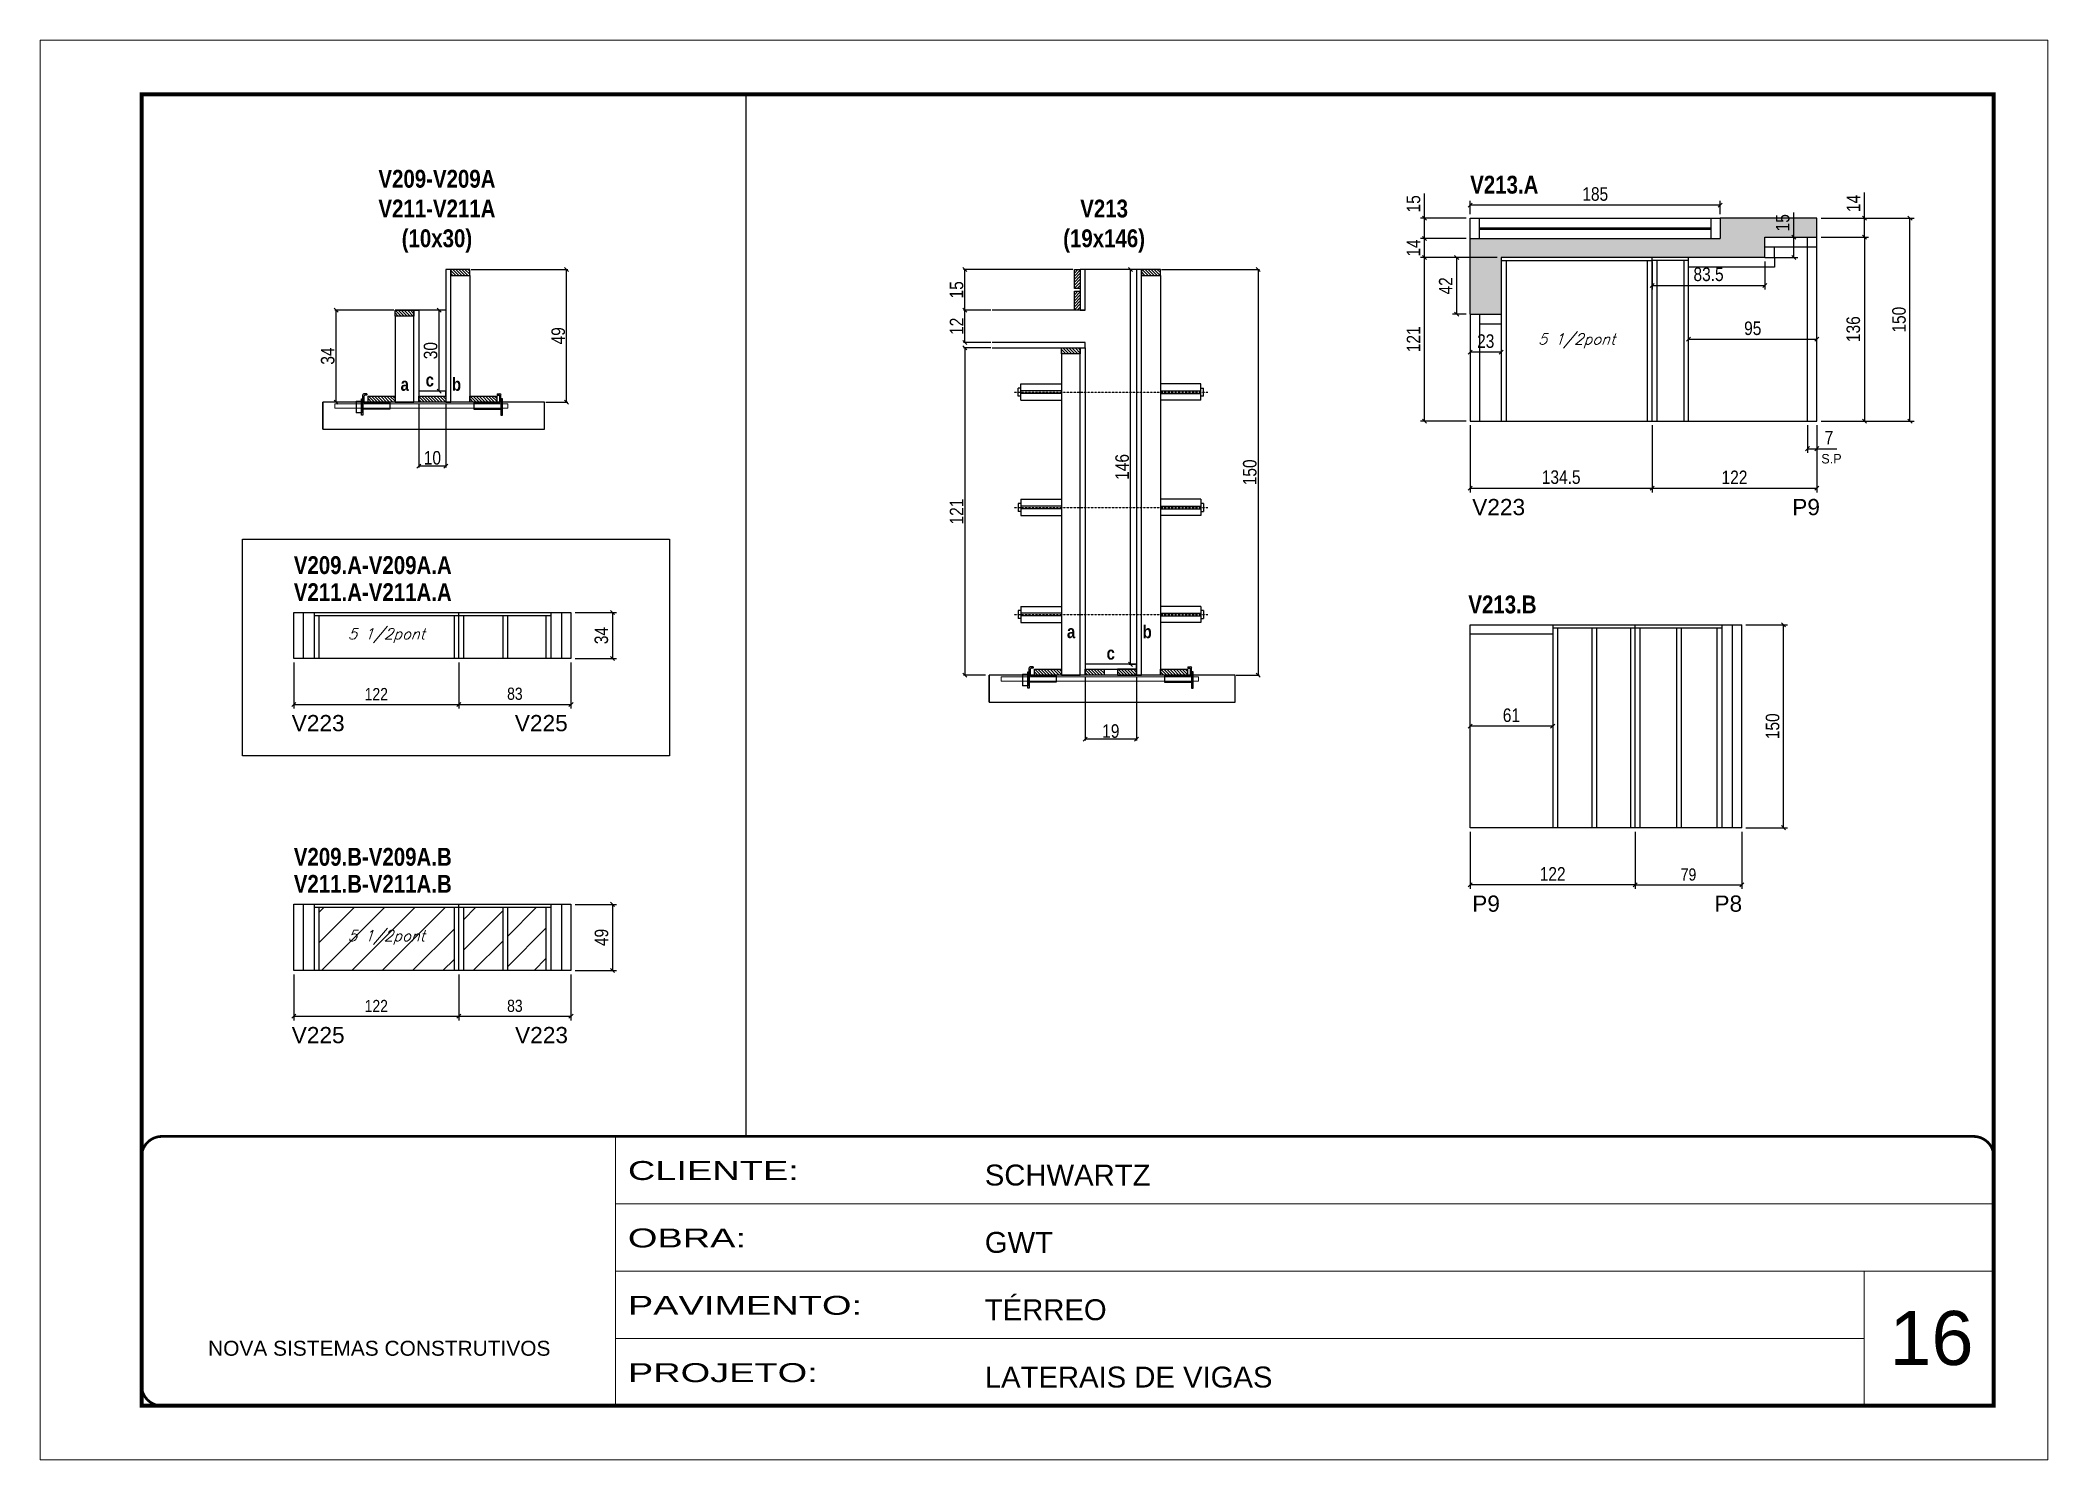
# Model space of a CAD drawing. Extents: x 2603 to 22413, y 1253 to 30260.
# Drawn here: x 7371 to 8856, y 25373 to 26423 of the extents above; entities that cross this region are included whole.
import ezdxf

# ---------------------------------------------------------------- set-up
doc = ezdxf.new("R2010")
doc.units = 0
for name, pattern in [('CONTINUO', [0]), ('DASHED', [0.75, 0.5, -0.25]), ('HIDDEN', [0.375, 0.25, -0.125])]:
    doc.linetypes.add(name, pattern=pattern)
for name, color, linetype in [('5', 5, 'Continuous'), ('barrote', 251, 'Continuous'), ('COTA', 241, 'Continuous'), ('detalhes', 4, 'Continuous'), ('NOMENCLATURA', 7, 'Continuous'), ('Painéis', 200, 'Continuous'), ('presilha', 1, 'Continuous'), ('SARR_2.2x10', 60, 'Continuous'), ('SARR_2.2x7', 40, 'Continuous'), ('SARR_3.5x7', 81, 'Continuous'), ('TENSOR', 3, 'Continuous'), ('texto', 7, 'Continuous')]:
    doc.layers.add(name, color=color, linetype=linetype)
for name, color, linetype, lineweight in [('CARIMBO', 255, 'Continuous', 9), ('CONCRETO', 251, 'Continuous', 25), ('Folhas', 255, 'Continuous', 9), ('Hachura', 251, 'Continuous', 9), ('SARRAFO DE PRESSAO', 251, 'DASHED', 9), ('SCO-___-LAJ', 2, 'Continuous', 0)]:
    doc.layers.add(name, color=color, linetype=linetype, lineweight=lineweight)
doc.styles.add('ARIAL', font='arial.ttf')
doc.styles.add('COTA TECNICA', font='techl___.ttf', dxfattribs={"height": 10})
doc.styles.add('COTA TECNICA 2X', font='techl___.ttf', dxfattribs={"height": 10})
doc.styles.add('COTA TECNICA-50', font='techl___.ttf', dxfattribs={"height": 9})
doc.styles.add('Romans', font='romans.shx')
doc.styles.add('ROMAS860', font='ROMAS860.SHX')
doc.styles.get("Standard").update_dxf_attribs({"font": 'arial.ttf'})
doc.styles.add('TECNICA', font='techb___.ttf', dxfattribs={"height": 10})
doc.styles.add('Tecnologia', font='')
doc.styles.get('Tecnologia').set_extended_font_data('Forgotten Futurist')
doc.dimstyles.new('COTA PAINEL-50', dxfattribs={"dimtxt": 9, "dimasz": 3, "dimexe": 3, "dimexo": 3, "dimgap": 3, "dimtad": 1, "dimdec": 1, "dimzin": 12, "dimdsep": 46, "dimtxsty": 'COTA TECNICA-50', "dimblk1": 'OBLIQUE', "dimblk2": 'OBLIQUE', "dimsah": 1, "dimcen": 0.9, "dimclrd": 4, "dimclre": 4, "dimclrt": 240, "dimadec": 1, "dimazin": 3, "dimtfac": 1, "dimtdec": 1, "dimtmove": 0, "dimatfit": 3, "dimfxl": 1, "dimtolj": 1, "dimtzin": 12, "dimarcsym": 0})
doc.dimstyles.new('PAINEL', dxfattribs={"dimtxt": 10, "dimasz": 3, "dimexe": 3, "dimexo": 3, "dimgap": 3, "dimtad": 1, "dimdec": 1, "dimzin": 12, "dimdsep": 46, "dimtxsty": 'COTA TECNICA', "dimblk1": 'OBLIQUE', "dimblk2": 'OBLIQUE', "dimsah": 1, "dimcen": 0.9, "dimclrd": 4, "dimclre": 4, "dimclrt": 240, "dimadec": 1, "dimazin": 3, "dimtfac": 1, "dimtdec": 1, "dimtmove": 0, "dimatfit": 3, "dimfxl": 1, "dimtolj": 1, "dimtzin": 12, "dimarcsym": 0})
doc.dimstyles.new('SECAO', dxfattribs={"dimscale": 0.333333, "dimtxt": 5, "dimasz": 9, "dimexe": 3, "dimexo": 3, "dimgap": 3, "dimtad": 1, "dimdec": 1, "dimlfac": 0.5, "dimzin": 12, "dimdsep": 46, "dimtxsty": 'COTA TECNICA 2X', "dimblk1": 'OBLIQUE', "dimblk2": 'OBLIQUE', "dimsah": 1, "dimcen": 0.9, "dimclrd": 4, "dimclre": 4, "dimclrt": 240, "dimadec": 1, "dimazin": 3, "dimtfac": 1, "dimtdec": 1, "dimtmove": 0, "dimatfit": 3, "dimfxl": 1, "dimtolj": 1, "dimtzin": 12, "dimarcsym": 0})
pattern_1 = [(135, (41379.9578, -97558.341), (-1.122532015, -1.122532015), [])]

msp = doc.modelspace()

# ---------------------------------------------------------------- texts
at = {"layer": '5', "linetype": 'Continuous'}
for s, p in [('V223', (8430.69, 26072.13)), ('P9', (8667.41, 26072.13)), ('V223', (7557.53, 25912.35)), ('V225', (7722.56, 25912.35)), ('P9', (8430.69, 25778.83)), ('P8', (8609.85, 25778.83)), ('V225', (7557.53, 25681.61)), ('V223', (7722.74, 25681.61))]:
    msp.add_text(s, height=12, rotation=0.00004, dxfattribs=at).set_placement(p)
at = {"layer": 'CARIMBO', "style": 'ARIAL'}
msp.add_text('16', height=40, dxfattribs=at).set_placement((8739.33, 25443.59))
at = {"layer": 'detalhes', "style": 'TECNICA'}
for s, p in [('a', (7638.1, 26164.12)), ('c', (7656.63, 26167.3)), ('b', (7676.07, 26164.11)), ('a', (8130.95, 25981.16)), ('b', (8186.92, 25981.15)), ('c', (8160.29, 25965.3))]:
    msp.add_text(s, height=9.6, dxfattribs=at).set_placement(p)
at = {"layer": 'NOMENCLATURA', "style": 'TECNICA'}
for s, p in [('V213.A', (8429.21, 26309.97)), ('V209.A-V209A.A', (7559.09, 26028.59)), ('V211.A-V211A.A', (7559.09, 26008.59)), ('V213.B', (8427.84, 25999.52)), ('V209.B-V209A.B', (7559.09, 25812.85)), ('V211.B-V211A.B', (7559.09, 25792.85))]:
    msp.add_text(s, height=13.2, dxfattribs=at).set_placement(p)
at = {"layer": 'NOMENCLATURA', "char_height": 13.2, "attachment_point": 2, "style": 'TECNICA'}
for s, insert in [('V209-V209A\\PV211-V211A\\P(10x30)', (7664.95, 26327.53)), ('V213\\P(19x146)', (8158.42, 26305.52))]:
    msp.add_mtext_dynamic_manual_height_columns(s, width=300.2766, gutter_width=1, heights=[0], dxfattribs=dict(at, insert=insert))
at = {"layer": 'texto', "color": 2, "char_height": 8, "attachment_point": 5, "style": 'Romans'}
for insert in [(8507.96, 26201.07), (7627.59, 25983.07), (7627.59, 25759.83)]:
    msp.add_mtext('{\\Q19;\\C256;5 1/2pont}', dxfattribs=dict(at, insert=insert))
at = {"layer": 'texto', "color": 4, "insert": (8696.42, 26113.83), "char_height": 7, "attachment_point": 5, "style": 'ROMAS860'}
msp.add_mtext('S.P', dxfattribs=at)

# ---------------------------------------------------------------- blocks, each defined once
blk = doc.blocks.new('9999999999')
at = {"color": 30, "linetype": 'CONTINUO'}
for p, q in [((98564.6, 34230.2), (98564.6, 34429.4)), ((98564.6, 34379.6), (99584, 34379.6)), ((98564.6, 34329.8), (99488, 34329.8)), ((99584, 34329.8), (99488, 34329.8)), ((99488, 34329.8), (99488, 34230.2)), ((98564.6, 34280), (99488, 34280))]:
    blk.add_line(p, q, dxfattribs=at)
at = {"color": 30, "linetype": 'CONTINUO', "const_width": 2}
blk.add_lwpolyline([(99584, 34230.2), (99584, 34414.4, 0.414214), (99569, 34429.4), (98229, 34429.4, 0.414214), (98214, 34414.4), (98214, 34245.2, 0.414214), (98229, 34230.2), (99584, 34230.2)], format="xyb", dxfattribs=at)
at = {"layer": 'Folhas'}
blk.add_lwpolyline([(98139, 34190.2), (99624, 34190.2), (99624, 35240.2), (98139, 35240.2)], close=True, dxfattribs=at)
at = {"layer": 'Folhas', "color": 30, "const_width": 3}
blk.add_lwpolyline([(98214, 34230.2), (99584, 34230.2), (99584, 35200.2), (98214, 35200.2)], close=True, dxfattribs=at)
at = {"color": 7, "linetype": 'Continuous', "ltscale": 5, "style": 'ARIAL'}
for s, height, p in [('SCHWARTZ', 15.48, (98837.7, 34393.1)), ('GWT', 15.48, (98837.7, 34343.3)), ('TÉRREO', 15.48, (98837.7, 34293.5)), ('NOVA SISTEMAS CONSTRUTIVOS', 11.059, (98263.2, 34267.2)), ('LATERAIS DE VIGAS', 15.483, (98837.7, 34243.7))]:
    blk.add_text(s, height=height, dxfattribs=at).set_placement(p)
at = {"layer": 'Folhas', "color": 7, "style": 'Tecnologia', "width": 1.5}
for s, p in [('CLIENTE:', (98573.7, 34397.2)), ('OBRA:', (98573.7, 34347.3)), ('PAVIMENTO:', (98573.7, 34297.5)), ('PROJETO:', (98573.7, 34247.7))]:
    blk.add_text(s, height=14, dxfattribs=at).set_placement(p)
blk = doc.blocks.new('_Oblique')
at = {"color": 0, "linetype": 'ByBlock', "lineweight": -2}
blk.add_line((-0.5, -0.5), (0.5, 0.5), dxfattribs=at)
blk = doc.blocks.new('*D542')
at = {"layer": 'COTA', "color": 4, "lineweight": -2, "transparency": 16777216}
for p, q in [((7651.6, 26154.8), (7651.6, 26107.4)), ((7671.6, 26154.8), (7671.6, 26107.4)), ((7671.6, 26108.4), (7651.6, 26108.4))]:
    blk.add_line(p, q, dxfattribs=at)
at = {"layer": 'Defpoints', "color": 0, "transparency": 16777216}
for p in [(7651.6, 26155.8), (7671.6, 26155.8), (7651.6, 26108.4)]:
    blk.add_point(p, dxfattribs=at)
at = {"layer": 'COTA', "color": 4, "lineweight": -2, "transparency": 16777216, "xscale": 3, "yscale": 3, "zscale": 3, "rotation": 180}
blk.add_blockref('_Oblique', (7651.6, 26108.4), dxfattribs=at)
at = {"layer": 'COTA', "color": 4, "lineweight": -2, "transparency": 16777216, "xscale": 3, "yscale": 3, "zscale": 3}
blk.add_blockref('_Oblique', (7671.6, 26108.4), dxfattribs=at)
at = {"layer": 'COTA', "color": 240, "transparency": 16777216, "insert": (7661.6, 26114.5), "char_height": 10, "attachment_point": 5, "style": 'COTA TECNICA 2X'}
blk.add_mtext('\\A1;10', dxfattribs=at)
blk = doc.blocks.new('PRESILHA METÁLICA 1')
at = {"layer": 'presilha'}
for p, q in [((0, 13), (6, 13)), ((0, 13), (0, 0)), ((6, 0), (0, 0)), ((6, 15.5), (7.5, 15.5)), ((6, -2.5), (6, 15.5)), ((6, 13), (6, 0)), ((7.5, 10.6), (7.5, 19.9)), ((7.5, 15.5), (7.5, -2.5)), ((37.5, 4.1), (7.5, 4.1)), ((12, 21), (8.6, 21)), ((9, 11.6), (9, 18.9)), ((12, 19.5), (9.6, 19.5)), ((37.5, 11), (9.6, 11)), ((12, 21), (12, 19.5)), ((37.5, 11), (37.5, 4.1)), ((7.5, -2.5), (6, -2.5))]:
    blk.add_line(p, q, dxfattribs=at)
for centre, radius, start, end in [((8.6, 19.9), 1.14, 90, 180), ((9.6, 18.9), 0.57, 90, 180), ((9.6, 11.6), 0.57, 180, 270)]:
    blk.add_arc(centre, radius, start, end, dxfattribs=at)
blk = doc.blocks.new('PRESILHA METÁLICA 2')
at = {"layer": 'presilha'}
for p, q in [((-5.2, 23.5), (-5.2, 22)), ((-5.2, 23.5), (-1.9, 23.5)), ((-0.8, 14.6), (-0.8, 22.4)), ((-30.8, 13.5), (-30.8, 6.6)), ((-30.8, 13.5), (-2.8, 13.5)), ((-30.8, 6.6), (-0.8, 6.6)), ((-5.2, 22), (-2.8, 22)), ((-2.2, 14.1), (-2.2, 21.4)), ((0.8, 18), (-0.8, 18)), ((-0.8, 18), (-0.8, 0)), ((-0.8, 0), (0.8, 0)), ((0.8, 0), (0.8, 18))]:
    blk.add_line(p, q, dxfattribs=at)
for centre, radius, start, end in [((-1.9, 22.4), 1.14, 0, 90), ((-2.8, 21.4), 0.57, 0, 90), ((-2.8, 14.1), 0.57, 270, 0)]:
    blk.add_arc(centre, radius, start, end, dxfattribs=at)
blk = doc.blocks.new('*D2892')
at = {"layer": 'COTA', "color": 4, "lineweight": -2, "transparency": 16777216}
for p, q in [((7690.2, 26253.8), (7761.8, 26253.8)), ((7760.8, 26155.8), (7760.8, 26253.8)), ((7745.4, 26155.8), (7761.8, 26155.8))]:
    blk.add_line(p, q, dxfattribs=at)
at = {"layer": 'Defpoints', "color": 0, "transparency": 16777216}
for p in [(7689.2, 26253.8), (7760.8, 26253.8), (7744.4, 26155.8)]:
    blk.add_point(p, dxfattribs=at)
at = {"layer": 'COTA', "color": 4, "lineweight": -2, "transparency": 16777216, "xscale": 3, "yscale": 3, "zscale": 3}
for p, rotation in [((7760.8, 26253.8), 90), ((7760.8, 26155.8), 270)]:
    blk.add_blockref('_Oblique', p, dxfattribs=dict(at, rotation=rotation))
at = {"layer": 'COTA', "color": 240, "transparency": 16777216, "insert": (7754.7, 26204.8), "char_height": 10, "attachment_point": 5, "rotation": 90, "style": 'COTA TECNICA 2X'}
blk.add_mtext('\\A1;49', dxfattribs=at)
blk = doc.blocks.new('*D2893')
at = {"layer": 'COTA', "color": 4, "lineweight": -2, "transparency": 16777216}
for p, q in [((7670.6, 26223.8), (7665.5, 26223.8)), ((7666.5, 26163.8), (7666.5, 26223.8)), ((7670.6, 26163.8), (7665.5, 26163.8))]:
    blk.add_line(p, q, dxfattribs=at)
at = {"layer": 'Defpoints', "color": 0, "transparency": 16777216}
for p in [(7666.5, 26223.8), (7671.6, 26223.8), (7671.6, 26163.8)]:
    blk.add_point(p, dxfattribs=at)
at = {"layer": 'COTA', "color": 4, "lineweight": -2, "transparency": 16777216, "xscale": 3, "yscale": 3, "zscale": 3}
for p, rotation in [((7666.5, 26223.8), 90), ((7666.5, 26163.8), 270)]:
    blk.add_blockref('_Oblique', p, dxfattribs=dict(at, rotation=rotation))
at = {"layer": 'COTA', "color": 240, "transparency": 16777216, "insert": (7660.3, 26193.8), "char_height": 10, "attachment_point": 5, "rotation": 90, "style": 'COTA TECNICA 2X'}
blk.add_mtext('\\A1;30', dxfattribs=at)
blk = doc.blocks.new('*D2894')
at = {"layer": 'COTA', "color": 4, "linetype": 'ByBlock', "lineweight": -2, "transparency": 16777216}
for p, q in [((7559.1, 25963.1), (7559.1, 25929.2)), ((7681.1, 25963.1), (7681.1, 25929.2)), ((7559.1, 25932.2), (7681.1, 25932.2))]:
    blk.add_line(p, q, dxfattribs=at)
at = {"layer": 'Defpoints', "color": 0, "linetype": 'ByBlock', "transparency": 16777216}
for p in [(7559.1, 25966.1), (7681.1, 25966.1), (7681.1, 25932.2)]:
    blk.add_point(p, dxfattribs=at)
at = {"layer": 'COTA', "color": 4, "linetype": 'ByBlock', "lineweight": -2, "transparency": 16777216, "xscale": 3, "yscale": 3, "zscale": 3, "rotation": 180}
blk.add_blockref('_Oblique', (7559.1, 25932.2), dxfattribs=at)
at = {"layer": 'COTA', "color": 4, "linetype": 'ByBlock', "lineweight": -2, "transparency": 16777216, "xscale": 3, "yscale": 3, "zscale": 3}
blk.add_blockref('_Oblique', (7681.1, 25932.2), dxfattribs=at)
at = {"layer": 'COTA', "color": 240, "linetype": 'ByBlock', "transparency": 16777216, "insert": (7620.1, 25939.8), "char_height": 9, "attachment_point": 5, "style": 'COTA TECNICA-50'}
blk.add_mtext('\\A1;122', dxfattribs=at)
blk = doc.blocks.new('*D2895')
at = {"layer": 'COTA', "color": 4, "linetype": 'ByBlock', "lineweight": -2, "transparency": 16777216}
for p, q in [((7681.1, 25963.1), (7681.1, 25929.2)), ((7764.1, 25963.1), (7764.1, 25929.2)), ((7681.1, 25932.2), (7764.1, 25932.2))]:
    blk.add_line(p, q, dxfattribs=at)
at = {"layer": 'Defpoints', "color": 0, "linetype": 'ByBlock', "transparency": 16777216}
for p in [(7681.1, 25966.1), (7764.1, 25966.1), (7764.1, 25932.2)]:
    blk.add_point(p, dxfattribs=at)
at = {"layer": 'COTA', "color": 4, "linetype": 'ByBlock', "lineweight": -2, "transparency": 16777216, "xscale": 3, "yscale": 3, "zscale": 3, "rotation": 180}
blk.add_blockref('_Oblique', (7681.1, 25932.2), dxfattribs=at)
at = {"layer": 'COTA', "color": 4, "linetype": 'ByBlock', "lineweight": -2, "transparency": 16777216, "xscale": 3, "yscale": 3, "zscale": 3}
blk.add_blockref('_Oblique', (7764.1, 25932.2), dxfattribs=at)
at = {"layer": 'COTA', "color": 240, "linetype": 'ByBlock', "transparency": 16777216, "insert": (7722.6, 25940), "char_height": 9, "attachment_point": 5, "style": 'COTA TECNICA-50'}
blk.add_mtext('\\A1;83', dxfattribs=at)
blk = doc.blocks.new('*D2896')
at = {"layer": 'COTA', "color": 4, "linetype": 'ByBlock', "lineweight": -2, "transparency": 16777216}
for p, q in [((7767.1, 26000.1), (7797.8, 26000.1)), ((7794.8, 26000.1), (7794.8, 25966.1)), ((7767.1, 25966.1), (7797.8, 25966.1))]:
    blk.add_line(p, q, dxfattribs=at)
at = {"layer": 'Defpoints', "color": 0, "linetype": 'ByBlock', "transparency": 16777216}
for p in [(7764.1, 26000.1), (7764.1, 25966.1), (7794.8, 25966.1)]:
    blk.add_point(p, dxfattribs=at)
at = {"layer": 'COTA', "color": 4, "linetype": 'ByBlock', "lineweight": -2, "transparency": 16777216, "xscale": 3, "yscale": 3, "zscale": 3}
for p, rotation in [((7794.8, 26000.1), 90), ((7794.8, 25966.1), 270)]:
    blk.add_blockref('_Oblique', p, dxfattribs=dict(at, rotation=rotation))
at = {"layer": 'COTA', "color": 240, "linetype": 'ByBlock', "transparency": 16777216, "insert": (7786.6, 25983.1), "char_height": 10, "attachment_point": 5, "rotation": 90, "style": 'COTA TECNICA'}
blk.add_mtext('\\A1;34', dxfattribs=at)
blk = doc.blocks.new('*D2897')
at = {"layer": 'COTA', "color": 4, "lineweight": -2, "transparency": 16777216}
for p, q in [((7633, 26223.8), (7589.5, 26223.8)), ((7590.5, 26155.8), (7590.5, 26223.8)), ((7604.1, 26155.8), (7589.5, 26155.8))]:
    blk.add_line(p, q, dxfattribs=at)
at = {"layer": 'Defpoints', "color": 0, "transparency": 16777216}
for p in [(7590.5, 26223.8), (7634, 26223.8), (7605.1, 26155.8)]:
    blk.add_point(p, dxfattribs=at)
at = {"layer": 'COTA', "color": 4, "lineweight": -2, "transparency": 16777216, "xscale": 3, "yscale": 3, "zscale": 3}
for p, rotation in [((7590.5, 26223.8), 90), ((7590.5, 26155.8), 270)]:
    blk.add_blockref('_Oblique', p, dxfattribs=dict(at, rotation=rotation))
at = {"layer": 'COTA', "color": 240, "transparency": 16777216, "insert": (7584.2, 26189.8), "char_height": 10, "attachment_point": 5, "rotation": 90, "style": 'COTA TECNICA 2X'}
blk.add_mtext('\\A1;34', dxfattribs=at)
blk = doc.blocks.new('*D2898')
at = {"layer": 'COTA', "color": 4, "linetype": 'ByBlock', "lineweight": -2, "transparency": 16777216}
for p, q in [((7559.1, 25732.3), (7559.1, 25698.5)), ((7681.1, 25732.3), (7681.1, 25698.5)), ((7559.1, 25701.5), (7681.1, 25701.5))]:
    blk.add_line(p, q, dxfattribs=at)
at = {"layer": 'Defpoints', "color": 0, "linetype": 'ByBlock', "transparency": 16777216}
for p in [(7559.1, 25735.3), (7681.1, 25735.3), (7681.1, 25701.5)]:
    blk.add_point(p, dxfattribs=at)
at = {"layer": 'COTA', "color": 4, "linetype": 'ByBlock', "lineweight": -2, "transparency": 16777216, "xscale": 3, "yscale": 3, "zscale": 3, "rotation": 180}
blk.add_blockref('_Oblique', (7559.1, 25701.5), dxfattribs=at)
at = {"layer": 'COTA', "color": 4, "linetype": 'ByBlock', "lineweight": -2, "transparency": 16777216, "xscale": 3, "yscale": 3, "zscale": 3}
blk.add_blockref('_Oblique', (7681.1, 25701.5), dxfattribs=at)
at = {"layer": 'COTA', "color": 240, "linetype": 'ByBlock', "transparency": 16777216, "insert": (7620.1, 25709.1), "char_height": 9, "attachment_point": 5, "style": 'COTA TECNICA-50'}
blk.add_mtext('\\A1;122', dxfattribs=at)
blk = doc.blocks.new('*D2899')
at = {"layer": 'COTA', "color": 4, "linetype": 'ByBlock', "lineweight": -2, "transparency": 16777216}
for p, q in [((7681.1, 25732.3), (7681.1, 25698.5)), ((7764.1, 25732.3), (7764.1, 25698.5)), ((7681.1, 25701.5), (7764.1, 25701.5))]:
    blk.add_line(p, q, dxfattribs=at)
at = {"layer": 'Defpoints', "color": 0, "linetype": 'ByBlock', "transparency": 16777216}
for p in [(7681.1, 25735.3), (7764.1, 25735.3), (7764.1, 25701.5)]:
    blk.add_point(p, dxfattribs=at)
at = {"layer": 'COTA', "color": 4, "linetype": 'ByBlock', "lineweight": -2, "transparency": 16777216, "xscale": 3, "yscale": 3, "zscale": 3, "rotation": 180}
blk.add_blockref('_Oblique', (7681.1, 25701.5), dxfattribs=at)
at = {"layer": 'COTA', "color": 4, "linetype": 'ByBlock', "lineweight": -2, "transparency": 16777216, "xscale": 3, "yscale": 3, "zscale": 3}
blk.add_blockref('_Oblique', (7764.1, 25701.5), dxfattribs=at)
at = {"layer": 'COTA', "color": 240, "linetype": 'ByBlock', "transparency": 16777216, "insert": (7722.6, 25709.2), "char_height": 9, "attachment_point": 5, "style": 'COTA TECNICA-50'}
blk.add_mtext('\\A1;83', dxfattribs=at)
blk = doc.blocks.new('*D2822')
at = {"layer": 'COTA', "color": 4, "linetype": 'ByBlock', "lineweight": -2, "transparency": 16777216}
for p, q in [((7767.1, 25784.3), (7797.8, 25784.3)), ((7794.8, 25784.3), (7794.8, 25735.3)), ((7767.1, 25735.3), (7797.8, 25735.3))]:
    blk.add_line(p, q, dxfattribs=at)
at = {"layer": 'Defpoints', "color": 0, "linetype": 'ByBlock', "transparency": 16777216}
for p in [(7764.1, 25784.3), (7764.1, 25735.3), (7794.8, 25735.3)]:
    blk.add_point(p, dxfattribs=at)
at = {"layer": 'COTA', "color": 4, "linetype": 'ByBlock', "lineweight": -2, "transparency": 16777216, "xscale": 3, "yscale": 3, "zscale": 3}
for p, rotation in [((7794.8, 25784.3), 90), ((7794.8, 25735.3), 270)]:
    blk.add_blockref('_Oblique', p, dxfattribs=dict(at, rotation=rotation))
at = {"layer": 'COTA', "color": 240, "linetype": 'ByBlock', "transparency": 16777216, "insert": (7786.7, 25759.8), "char_height": 10, "attachment_point": 5, "rotation": 90, "style": 'COTA TECNICA'}
blk.add_mtext('\\A1;49', dxfattribs=at)
blk = doc.blocks.new('*D515')
at = {"layer": 'COTA', "color": 4, "lineweight": -2, "transparency": 16777216}
for p, q in [((8144.4, 25952.8), (8144.4, 25905.4)), ((8182.4, 25952.8), (8182.4, 25905.4)), ((8182.4, 25906.4), (8144.4, 25906.4))]:
    blk.add_line(p, q, dxfattribs=at)
at = {"layer": 'Defpoints', "color": 0, "transparency": 16777216}
for p in [(8144.4, 25953.8), (8182.4, 25953.8), (8144.4, 25906.4)]:
    blk.add_point(p, dxfattribs=at)
at = {"layer": 'COTA', "color": 4, "lineweight": -2, "transparency": 16777216, "xscale": 3, "yscale": 3, "zscale": 3, "rotation": 180}
blk.add_blockref('_Oblique', (8144.4, 25906.4), dxfattribs=at)
at = {"layer": 'COTA', "color": 4, "lineweight": -2, "transparency": 16777216, "xscale": 3, "yscale": 3, "zscale": 3}
blk.add_blockref('_Oblique', (8182.4, 25906.4), dxfattribs=at)
at = {"layer": 'COTA', "color": 240, "transparency": 16777216, "insert": (8163.4, 25912.4), "char_height": 10, "attachment_point": 5, "style": 'COTA TECNICA 2X'}
blk.add_mtext('\\A1;19', dxfattribs=at)
blk = doc.blocks.new('*D516')
at = {"layer": 'COTA', "color": 4, "lineweight": -2, "transparency": 16777216}
for p, q in [((8074.7, 26195.8), (8054.4, 26195.8)), ((8055.4, 26195.8), (8055.4, 25953.8)), ((8070.6, 25953.8), (8054.4, 25953.8))]:
    blk.add_line(p, q, dxfattribs=at)
at = {"layer": 'Defpoints', "color": 0, "transparency": 16777216}
for p in [(8075.7, 26195.8), (8055.4, 25953.8), (8071.6, 25953.8)]:
    blk.add_point(p, dxfattribs=at)
at = {"layer": 'COTA', "color": 4, "lineweight": -2, "transparency": 16777216, "xscale": 3, "yscale": 3, "zscale": 3}
for p, rotation in [((8055.4, 26195.8), 90), ((8055.4, 25953.8), 270)]:
    blk.add_blockref('_Oblique', p, dxfattribs=dict(at, rotation=rotation))
at = {"layer": 'COTA', "color": 240, "transparency": 16777216, "insert": (8049.3, 26074.8), "char_height": 10, "attachment_point": 5, "rotation": 90, "style": 'COTA TECNICA 2X'}
blk.add_mtext('\\A1;121', dxfattribs=at)
blk = doc.blocks.new('*D517')
at = {"layer": 'COTA', "color": 4, "lineweight": -2, "transparency": 16777216}
for p, q in [((8074.7, 26223.8), (8054.4, 26223.8)), ((8055.4, 26199.8), (8055.4, 26223.8)), ((8074.7, 26199.8), (8054.4, 26199.8))]:
    blk.add_line(p, q, dxfattribs=at)
at = {"layer": 'Defpoints', "color": 0, "transparency": 16777216}
for p in [(8055.4, 26223.8), (8075.7, 26223.8), (8075.7, 26199.8)]:
    blk.add_point(p, dxfattribs=at)
at = {"layer": 'COTA', "color": 4, "lineweight": -2, "transparency": 16777216, "xscale": 3, "yscale": 3, "zscale": 3}
for p, rotation in [((8055.4, 26223.8), 90), ((8055.4, 26199.8), 270)]:
    blk.add_blockref('_Oblique', p, dxfattribs=dict(at, rotation=rotation))
at = {"layer": 'COTA', "color": 240, "transparency": 16777216, "insert": (8049.3, 26211.8), "char_height": 10, "attachment_point": 5, "rotation": 90, "style": 'COTA TECNICA 2X'}
blk.add_mtext('\\A1;12', dxfattribs=at)
blk = doc.blocks.new('*D518')
at = {"layer": 'COTA', "color": 4, "lineweight": -2, "transparency": 16777216}
for p, q in [((8201, 26253.8), (8273.3, 26253.8)), ((8272.3, 26253.8), (8272.3, 25953.8)), ((8256.2, 25953.8), (8273.3, 25953.8))]:
    blk.add_line(p, q, dxfattribs=at)
at = {"layer": 'Defpoints', "color": 0, "transparency": 16777216}
for p in [(8200, 26253.8), (8255.2, 25953.8), (8272.3, 25953.8)]:
    blk.add_point(p, dxfattribs=at)
at = {"layer": 'COTA', "color": 4, "lineweight": -2, "transparency": 16777216, "xscale": 3, "yscale": 3, "zscale": 3}
for p, rotation in [((8272.3, 26253.8), 90), ((8272.3, 25953.8), 270)]:
    blk.add_blockref('_Oblique', p, dxfattribs=dict(at, rotation=rotation))
at = {"layer": 'COTA', "color": 240, "transparency": 16777216, "insert": (8266.2, 26103.8), "char_height": 10, "attachment_point": 5, "rotation": 90, "style": 'COTA TECNICA 2X'}
blk.add_mtext('\\A1;150', dxfattribs=at)
blk = doc.blocks.new('*D2787')
at = {"layer": 'COTA', "color": 4, "lineweight": -2, "transparency": 16777216}
for p, q in [((8135.4, 26253.8), (8054.4, 26253.8)), ((8055.4, 26223.8), (8055.4, 26253.8)), ((8074.7, 26223.8), (8054.4, 26223.8))]:
    blk.add_line(p, q, dxfattribs=at)
at = {"layer": 'Defpoints', "color": 0, "transparency": 16777216}
for p in [(8055.4, 26253.8), (8136.4, 26253.8), (8075.7, 26223.8)]:
    blk.add_point(p, dxfattribs=at)
at = {"layer": 'COTA', "color": 4, "lineweight": -2, "transparency": 16777216, "xscale": 3, "yscale": 3, "zscale": 3}
for p, rotation in [((8055.4, 26253.8), 90), ((8055.4, 26223.8), 270)]:
    blk.add_blockref('_Oblique', p, dxfattribs=dict(at, rotation=rotation))
at = {"layer": 'COTA', "color": 240, "transparency": 16777216, "insert": (8049.3, 26238.8), "char_height": 10, "attachment_point": 5, "rotation": 90, "style": 'COTA TECNICA 2X'}
blk.add_mtext('\\A1;15', dxfattribs=at)
blk = doc.blocks.new('*D2788')
at = {"layer": 'COTA', "color": 4, "lineweight": -2, "transparency": 16777216}
for p, q in [((8181.4, 26253.8), (8177, 26253.8)), ((8178, 25961.8), (8178, 26253.8)), ((8181.4, 25961.8), (8177, 25961.8))]:
    blk.add_line(p, q, dxfattribs=at)
at = {"layer": 'Defpoints', "color": 0, "transparency": 16777216}
for p in [(8178, 26253.8), (8182.4, 26253.8), (8182.4, 25961.8)]:
    blk.add_point(p, dxfattribs=at)
at = {"layer": 'COTA', "color": 4, "lineweight": -2, "transparency": 16777216, "xscale": 3, "yscale": 3, "zscale": 3}
for p, rotation in [((8178, 26253.8), 90), ((8178, 25961.8), 270)]:
    blk.add_blockref('_Oblique', p, dxfattribs=dict(at, rotation=rotation))
at = {"layer": 'COTA', "color": 240, "transparency": 16777216, "insert": (8171.8, 26107.8), "char_height": 10, "attachment_point": 5, "rotation": 90, "style": 'COTA TECNICA 2X'}
blk.add_mtext('\\A1;146', dxfattribs=at)
blk = doc.blocks.new('*D2789')
at = {"layer": 'COTA', "color": 4, "linetype": 'ByBlock', "lineweight": -2, "transparency": 16777216}
for p, q in [((8429.2, 26138.7), (8429.2, 26089)), ((8563.7, 26138.7), (8563.7, 26089)), ((8429.2, 26092), (8563.7, 26092))]:
    blk.add_line(p, q, dxfattribs=at)
at = {"layer": 'Defpoints', "color": 0, "linetype": 'ByBlock', "transparency": 16777216}
for p in [(8429.2, 26141.7), (8563.7, 26141.7), (8563.7, 26092)]:
    blk.add_point(p, dxfattribs=at)
at = {"layer": 'COTA', "color": 4, "linetype": 'ByBlock', "lineweight": -2, "transparency": 16777216, "xscale": 3, "yscale": 3, "zscale": 3, "rotation": 180}
blk.add_blockref('_Oblique', (8429.2, 26092), dxfattribs=at)
at = {"layer": 'COTA', "color": 4, "linetype": 'ByBlock', "lineweight": -2, "transparency": 16777216, "xscale": 3, "yscale": 3, "zscale": 3}
blk.add_blockref('_Oblique', (8563.7, 26092), dxfattribs=at)
at = {"layer": 'COTA', "color": 240, "linetype": 'ByBlock', "transparency": 16777216, "insert": (8496.5, 26100.2), "char_height": 10, "attachment_point": 5, "style": 'COTA TECNICA'}
blk.add_mtext('\\A1;134.5', dxfattribs=at)
blk = doc.blocks.new('*D2790')
at = {"layer": 'COTA', "color": 4, "linetype": 'ByBlock', "lineweight": -2, "transparency": 16777216}
for p, q in [((8563.7, 26138.7), (8563.7, 26089)), ((8685.7, 26138.7), (8685.7, 26089)), ((8563.7, 26092), (8685.7, 26092))]:
    blk.add_line(p, q, dxfattribs=at)
at = {"layer": 'Defpoints', "color": 0, "linetype": 'ByBlock', "transparency": 16777216}
for p in [(8563.7, 26141.7), (8685.7, 26141.7), (8685.7, 26092)]:
    blk.add_point(p, dxfattribs=at)
at = {"layer": 'COTA', "color": 4, "linetype": 'ByBlock', "lineweight": -2, "transparency": 16777216, "xscale": 3, "yscale": 3, "zscale": 3, "rotation": 180}
blk.add_blockref('_Oblique', (8563.7, 26092), dxfattribs=at)
at = {"layer": 'COTA', "color": 4, "linetype": 'ByBlock', "lineweight": -2, "transparency": 16777216, "xscale": 3, "yscale": 3, "zscale": 3}
blk.add_blockref('_Oblique', (8685.7, 26092), dxfattribs=at)
at = {"layer": 'COTA', "color": 240, "linetype": 'ByBlock', "transparency": 16777216, "insert": (8624.7, 26100.1), "char_height": 10, "attachment_point": 5, "style": 'COTA TECNICA'}
blk.add_mtext('\\A1;122', dxfattribs=at)
blk = doc.blocks.new('*D2791')
at = {"layer": 'COTA', "color": 4, "linetype": 'ByBlock', "lineweight": -2, "transparency": 16777216}
for p, q in [((8688.7, 26277.7), (8723.8, 26277.7)), ((8720.8, 26277.7), (8720.8, 26141.7)), ((8688.7, 26141.7), (8723.8, 26141.7))]:
    blk.add_line(p, q, dxfattribs=at)
at = {"layer": 'Defpoints', "color": 0, "linetype": 'ByBlock', "transparency": 16777216}
for p in [(8685.7, 26277.7), (8685.7, 26141.7), (8720.8, 26141.7)]:
    blk.add_point(p, dxfattribs=at)
at = {"layer": 'COTA', "color": 4, "linetype": 'ByBlock', "lineweight": -2, "transparency": 16777216, "xscale": 3, "yscale": 3, "zscale": 3}
for p, rotation in [((8720.8, 26277.7), 90), ((8720.8, 26141.7), 270)]:
    blk.add_blockref('_Oblique', p, dxfattribs=dict(at, rotation=rotation))
at = {"layer": 'COTA', "color": 240, "linetype": 'ByBlock', "transparency": 16777216, "insert": (8712.6, 26209.7), "char_height": 10, "attachment_point": 5, "rotation": 90, "style": 'COTA TECNICA'}
blk.add_mtext('\\A1;136', dxfattribs=at)
blk = doc.blocks.new('*D2792')
at = {"layer": 'COTA', "color": 4, "linetype": 'ByBlock', "lineweight": -2, "transparency": 16777216}
for p, q in [((8720.8, 26291.7), (8720.8, 26310.8)), ((8688.7, 26291.7), (8723.8, 26291.7)), ((8720.8, 26277.7), (8720.8, 26291.7)), ((8688.7, 26277.7), (8723.8, 26277.7))]:
    blk.add_line(p, q, dxfattribs=at)
at = {"layer": 'Defpoints', "color": 0, "linetype": 'ByBlock', "transparency": 16777216}
for p in [(8685.7, 26291.7), (8720.8, 26291.7), (8685.7, 26277.7)]:
    blk.add_point(p, dxfattribs=at)
at = {"layer": 'COTA', "color": 4, "linetype": 'ByBlock', "lineweight": -2, "transparency": 16777216, "xscale": 3, "yscale": 3, "zscale": 3}
for p, rotation in [((8720.8, 26291.7), 90), ((8720.8, 26277.7), 270)]:
    blk.add_blockref('_Oblique', p, dxfattribs=dict(at, rotation=rotation))
at = {"layer": 'COTA', "color": 240, "linetype": 'ByBlock', "transparency": 16777216, "insert": (8712.7, 26302.7), "char_height": 10, "attachment_point": 5, "rotation": 90, "style": 'COTA TECNICA'}
blk.add_mtext('\\A1;14', dxfattribs=at)
blk = doc.blocks.new('*D2793')
at = {"layer": 'COTA', "color": 4, "linetype": 'ByBlock', "lineweight": -2, "transparency": 16777216}
for p, q in [((8688.7, 26291.7), (8757.5, 26291.7)), ((8754.5, 26141.7), (8754.5, 26291.7)), ((8688.7, 26141.7), (8757.5, 26141.7))]:
    blk.add_line(p, q, dxfattribs=at)
at = {"layer": 'Defpoints', "color": 0, "linetype": 'ByBlock', "transparency": 16777216}
for p in [(8685.7, 26291.7), (8754.5, 26291.7), (8685.7, 26141.7)]:
    blk.add_point(p, dxfattribs=at)
at = {"layer": 'COTA', "color": 4, "linetype": 'ByBlock', "lineweight": -2, "transparency": 16777216, "xscale": 3, "yscale": 3, "zscale": 3}
for p, rotation in [((8754.5, 26291.7), 90), ((8754.5, 26141.7), 270)]:
    blk.add_blockref('_Oblique', p, dxfattribs=dict(at, rotation=rotation))
at = {"layer": 'COTA', "color": 240, "linetype": 'ByBlock', "transparency": 16777216, "insert": (8746.4, 26216.7), "char_height": 10, "attachment_point": 5, "rotation": 90, "style": 'COTA TECNICA'}
blk.add_mtext('\\A1;150', dxfattribs=at)
blk = doc.blocks.new('*D2794')
at = {"layer": 'COTA', "color": 4, "linetype": 'ByBlock', "lineweight": -2, "transparency": 16777216}
for p, q in [((8449.2, 26262.7), (8392.4, 26262.7)), ((8395.4, 26141.7), (8395.4, 26262.7)), ((8426.2, 26141.7), (8392.4, 26141.7))]:
    blk.add_line(p, q, dxfattribs=at)
at = {"layer": 'Defpoints', "color": 0, "linetype": 'ByBlock', "transparency": 16777216}
for p in [(8395.4, 26262.7), (8452.2, 26262.7), (8429.2, 26141.7)]:
    blk.add_point(p, dxfattribs=at)
at = {"layer": 'COTA', "color": 4, "linetype": 'ByBlock', "lineweight": -2, "transparency": 16777216, "xscale": 3, "yscale": 3, "zscale": 3}
for p, rotation in [((8395.4, 26262.7), 90), ((8395.4, 26141.7), 270)]:
    blk.add_blockref('_Oblique', p, dxfattribs=dict(at, rotation=rotation))
at = {"layer": 'COTA', "color": 240, "linetype": 'ByBlock', "transparency": 16777216, "insert": (8387.3, 26202.2), "char_height": 10, "attachment_point": 5, "rotation": 90, "style": 'COTA TECNICA'}
blk.add_mtext('\\A1;121', dxfattribs=at)
blk = doc.blocks.new('*D2795')
at = {"layer": 'COTA', "color": 4, "linetype": 'ByBlock', "lineweight": -2, "transparency": 16777216}
for p, q in [((8426.2, 26276.7), (8392.4, 26276.7)), ((8395.4, 26262.7), (8395.4, 26276.7)), ((8449.2, 26262.7), (8392.4, 26262.7))]:
    blk.add_line(p, q, dxfattribs=at)
at = {"layer": 'Defpoints', "color": 0, "linetype": 'ByBlock', "transparency": 16777216}
for p in [(8395.4, 26276.7), (8429.2, 26276.7), (8452.2, 26262.7)]:
    blk.add_point(p, dxfattribs=at)
at = {"layer": 'COTA', "color": 4, "linetype": 'ByBlock', "lineweight": -2, "transparency": 16777216, "xscale": 3, "yscale": 3, "zscale": 3}
for p, rotation in [((8395.4, 26276.7), 90), ((8395.4, 26262.7), 270)]:
    blk.add_blockref('_Oblique', p, dxfattribs=dict(at, rotation=rotation))
at = {"layer": 'COTA', "color": 240, "linetype": 'ByBlock', "transparency": 16777216, "insert": (8387.3, 26269.7), "char_height": 10, "attachment_point": 5, "rotation": 90, "style": 'COTA TECNICA'}
blk.add_mtext('\\A1;14', dxfattribs=at)
blk = doc.blocks.new('*D2796')
at = {"layer": 'COTA', "color": 4, "linetype": 'ByBlock', "lineweight": -2, "transparency": 16777216}
for p, q in [((8395.4, 26291.7), (8395.4, 26310)), ((8426.2, 26291.7), (8392.4, 26291.7)), ((8395.4, 26276.7), (8395.4, 26291.7)), ((8426.2, 26276.7), (8392.4, 26276.7))]:
    blk.add_line(p, q, dxfattribs=at)
at = {"layer": 'Defpoints', "color": 0, "linetype": 'ByBlock', "transparency": 16777216}
for p in [(8395.4, 26291.7), (8429.2, 26291.7), (8429.2, 26276.7)]:
    blk.add_point(p, dxfattribs=at)
at = {"layer": 'COTA', "color": 4, "linetype": 'ByBlock', "lineweight": -2, "transparency": 16777216, "xscale": 3, "yscale": 3, "zscale": 3}
for p, rotation in [((8395.4, 26291.7), 90), ((8395.4, 26276.7), 270)]:
    blk.add_blockref('_Oblique', p, dxfattribs=dict(at, rotation=rotation))
at = {"layer": 'COTA', "color": 240, "linetype": 'ByBlock', "transparency": 16777216, "insert": (8387.3, 26302.4), "char_height": 10, "attachment_point": 5, "rotation": 90, "style": 'COTA TECNICA'}
blk.add_mtext('\\A1;15', dxfattribs=at)
blk = doc.blocks.new('*D2797')
at = {"layer": 'COTA', "color": 4, "linetype": 'ByBlock', "lineweight": -2, "transparency": 16777216}
for p, q in [((8429.2, 26294.7), (8429.2, 26304.5)), ((8614.2, 26301.5), (8429.2, 26301.5)), ((8614.2, 26294.7), (8614.2, 26304.5))]:
    blk.add_line(p, q, dxfattribs=at)
at = {"layer": 'Defpoints', "color": 0, "linetype": 'ByBlock', "transparency": 16777216}
for p in [(8429.2, 26301.5), (8429.2, 26291.7), (8614.2, 26291.7)]:
    blk.add_point(p, dxfattribs=at)
at = {"layer": 'COTA', "color": 4, "linetype": 'ByBlock', "lineweight": -2, "transparency": 16777216, "xscale": 3, "yscale": 3, "zscale": 3, "rotation": 180}
blk.add_blockref('_Oblique', (8429.2, 26301.5), dxfattribs=at)
at = {"layer": 'COTA', "color": 4, "linetype": 'ByBlock', "lineweight": -2, "transparency": 16777216, "xscale": 3, "yscale": 3, "zscale": 3}
blk.add_blockref('_Oblique', (8614.2, 26301.5), dxfattribs=at)
at = {"layer": 'COTA', "color": 240, "linetype": 'ByBlock', "transparency": 16777216, "insert": (8521.7, 26309.6), "char_height": 10, "attachment_point": 5, "style": 'COTA TECNICA'}
blk.add_mtext('\\A1;185', dxfattribs=at)
blk = doc.blocks.new('*D2798')
at = {"layer": 'COTA', "color": 4, "linetype": 'ByBlock', "lineweight": -2, "transparency": 16777216}
for p, q in [((8668.5, 26277.7), (8668.5, 26296)), ((8650.2, 26277.7), (8671.5, 26277.7)), ((8668.5, 26262.7), (8668.5, 26277.7)), ((8650.2, 26262.7), (8671.5, 26262.7))]:
    blk.add_line(p, q, dxfattribs=at)
at = {"layer": 'Defpoints', "color": 0, "linetype": 'ByBlock', "transparency": 16777216}
for p in [(8647.2, 26277.7), (8668.5, 26277.7), (8647.2, 26262.7)]:
    blk.add_point(p, dxfattribs=at)
at = {"layer": 'COTA', "color": 4, "linetype": 'ByBlock', "lineweight": -2, "transparency": 16777216, "xscale": 3, "yscale": 3, "zscale": 3}
for p, rotation in [((8668.5, 26277.7), 90), ((8668.5, 26262.7), 270)]:
    blk.add_blockref('_Oblique', p, dxfattribs=dict(at, rotation=rotation))
at = {"layer": 'COTA', "color": 240, "linetype": 'ByBlock', "transparency": 16777216, "insert": (8660.4, 26288.4), "char_height": 10, "attachment_point": 5, "rotation": 90, "style": 'COTA TECNICA'}
blk.add_mtext('\\A1;15', dxfattribs=at)
blk = doc.blocks.new('*D2799')
at = {"layer": 'COTA', "color": 4, "linetype": 'ByBlock', "lineweight": -2, "transparency": 16777216}
for p, q in [((8449.2, 26262.7), (8416.2, 26262.7)), ((8419.2, 26220.7), (8419.2, 26262.7)), ((8426.2, 26220.7), (8416.2, 26220.7))]:
    blk.add_line(p, q, dxfattribs=at)
at = {"layer": 'Defpoints', "color": 0, "linetype": 'ByBlock', "transparency": 16777216}
for p in [(8419.2, 26262.7), (8452.2, 26262.7), (8429.2, 26220.7)]:
    blk.add_point(p, dxfattribs=at)
at = {"layer": 'COTA', "color": 4, "linetype": 'ByBlock', "lineweight": -2, "transparency": 16777216, "xscale": 3, "yscale": 3, "zscale": 3}
for p, rotation in [((8419.2, 26262.7), 90), ((8419.2, 26220.7), 270)]:
    blk.add_blockref('_Oblique', p, dxfattribs=dict(at, rotation=rotation))
at = {"layer": 'COTA', "color": 240, "linetype": 'ByBlock', "transparency": 16777216, "insert": (8411.1, 26241.7), "char_height": 10, "attachment_point": 5, "rotation": 90, "style": 'COTA TECNICA'}
blk.add_mtext('\\A1;42', dxfattribs=at)
blk = doc.blocks.new('*D2800')
at = {"layer": 'COTA', "color": 4, "linetype": 'ByBlock', "lineweight": -2, "transparency": 16777216}
for p, q in [((8429.2, 26217.7), (8429.2, 26189.6)), ((8452.2, 26217.7), (8452.2, 26189.6)), ((8452.2, 26192.6), (8429.2, 26192.6))]:
    blk.add_line(p, q, dxfattribs=at)
at = {"layer": 'Defpoints', "color": 0, "linetype": 'ByBlock', "transparency": 16777216}
for p in [(8429.2, 26220.7), (8452.2, 26220.7), (8429.2, 26192.6)]:
    blk.add_point(p, dxfattribs=at)
at = {"layer": 'COTA', "color": 4, "linetype": 'ByBlock', "lineweight": -2, "transparency": 16777216, "xscale": 3, "yscale": 3, "zscale": 3, "rotation": 180}
blk.add_blockref('_Oblique', (8429.2, 26192.6), dxfattribs=at)
at = {"layer": 'COTA', "color": 4, "linetype": 'ByBlock', "lineweight": -2, "transparency": 16777216, "xscale": 3, "yscale": 3, "zscale": 3}
blk.add_blockref('_Oblique', (8452.2, 26192.6), dxfattribs=at)
at = {"layer": 'COTA', "color": 240, "linetype": 'ByBlock', "transparency": 16777216, "insert": (8440.7, 26200.8), "char_height": 10, "attachment_point": 5, "style": 'COTA TECNICA'}
blk.add_mtext('\\A1;23', dxfattribs=at)
blk = doc.blocks.new('*D2801')
at = {"layer": 'COTA', "color": 4, "linetype": 'ByBlock', "lineweight": -2, "transparency": 16777216}
for p, q in [((8678.7, 26138.7), (8678.7, 26118.3)), ((8685.7, 26138.7), (8685.7, 26118.3)), ((8678.7, 26121.3), (8685.7, 26121.3)), ((8685.7, 26121.3), (8700.4, 26121.3))]:
    blk.add_line(p, q, dxfattribs=at)
at = {"layer": 'Defpoints', "color": 0, "linetype": 'ByBlock', "transparency": 16777216}
for p in [(8678.7, 26141.7), (8685.7, 26141.7), (8685.7, 26121.3)]:
    blk.add_point(p, dxfattribs=at)
at = {"layer": 'COTA', "color": 4, "linetype": 'ByBlock', "lineweight": -2, "transparency": 16777216, "xscale": 3, "yscale": 3, "zscale": 3, "rotation": 180}
blk.add_blockref('_Oblique', (8678.7, 26121.3), dxfattribs=at)
at = {"layer": 'COTA', "color": 4, "linetype": 'ByBlock', "lineweight": -2, "transparency": 16777216, "xscale": 3, "yscale": 3, "zscale": 3}
blk.add_blockref('_Oblique', (8685.7, 26121.3), dxfattribs=at)
at = {"layer": 'COTA', "color": 240, "linetype": 'ByBlock', "transparency": 16777216, "insert": (8694.6, 26129.4), "char_height": 10, "attachment_point": 5, "style": 'COTA TECNICA'}
blk.add_mtext('\\A1;7', dxfattribs=at)
blk = doc.blocks.new('*D521')
at = {"layer": 'COTA', "color": 4, "linetype": 'ByBlock', "lineweight": -2, "transparency": 16777216}
for p, q in [((8551.2, 25838), (8551.2, 25795.7)), ((8630.2, 25838), (8630.2, 25795.7)), ((8551.2, 25798.7), (8630.2, 25798.7))]:
    blk.add_line(p, q, dxfattribs=at)
at = {"layer": 'Defpoints', "color": 0, "linetype": 'ByBlock', "transparency": 16777216}
for p in [(8551.2, 25841), (8630.2, 25841), (8630.2, 25798.7)]:
    blk.add_point(p, dxfattribs=at)
at = {"layer": 'COTA', "color": 4, "linetype": 'ByBlock', "lineweight": -2, "transparency": 16777216, "xscale": 3, "yscale": 3, "zscale": 3, "rotation": 180}
blk.add_blockref('_Oblique', (8551.2, 25798.7), dxfattribs=at)
at = {"layer": 'COTA', "color": 4, "linetype": 'ByBlock', "lineweight": -2, "transparency": 16777216, "xscale": 3, "yscale": 3, "zscale": 3}
blk.add_blockref('_Oblique', (8630.2, 25798.7), dxfattribs=at)
at = {"layer": 'COTA', "color": 240, "linetype": 'ByBlock', "transparency": 16777216, "insert": (8590.7, 25806.3), "char_height": 9, "attachment_point": 5, "style": 'COTA TECNICA-50'}
blk.add_mtext('\\A1;79', dxfattribs=at)
blk = doc.blocks.new('*D2802')
at = {"layer": 'COTA', "color": 4, "linetype": 'ByBlock', "lineweight": -2, "transparency": 16777216}
blk.add_line((8490.2, 25916), (8429.2, 25916), dxfattribs=at)
at = {"layer": 'Defpoints', "color": 0, "linetype": 'ByBlock', "transparency": 16777216}
for p in [(8429.2, 25916), (8429.2, 25916), (8490.2, 25916)]:
    blk.add_point(p, dxfattribs=at)
at = {"layer": 'COTA', "color": 4, "linetype": 'ByBlock', "lineweight": -2, "transparency": 16777216, "xscale": 3, "yscale": 3, "zscale": 3, "rotation": 180}
blk.add_blockref('_Oblique', (8429.2, 25916), dxfattribs=at)
at = {"layer": 'COTA', "color": 4, "linetype": 'ByBlock', "lineweight": -2, "transparency": 16777216, "xscale": 3, "yscale": 3, "zscale": 3}
blk.add_blockref('_Oblique', (8490.2, 25916), dxfattribs=at)
at = {"layer": 'COTA', "color": 240, "linetype": 'ByBlock', "transparency": 16777216, "insert": (8459.7, 25924.1), "char_height": 10, "attachment_point": 5, "style": 'COTA TECNICA'}
blk.add_mtext('\\A1;61', dxfattribs=at)
blk = doc.blocks.new('*D2803')
at = {"layer": 'COTA', "color": 4, "linetype": 'ByBlock', "lineweight": -2, "transparency": 16777216}
for p, q in [((8633.2, 25991), (8664, 25991)), ((8661, 25841), (8661, 25991)), ((8633.2, 25841), (8664, 25841))]:
    blk.add_line(p, q, dxfattribs=at)
at = {"layer": 'Defpoints', "color": 0, "linetype": 'ByBlock', "transparency": 16777216}
for p in [(8630.2, 25991), (8661, 25991), (8630.2, 25841)]:
    blk.add_point(p, dxfattribs=at)
at = {"layer": 'COTA', "color": 4, "linetype": 'ByBlock', "lineweight": -2, "transparency": 16777216, "xscale": 3, "yscale": 3, "zscale": 3}
for p, rotation in [((8661, 25991), 90), ((8661, 25841), 270)]:
    blk.add_blockref('_Oblique', p, dxfattribs=dict(at, rotation=rotation))
at = {"layer": 'COTA', "color": 240, "linetype": 'ByBlock', "transparency": 16777216, "insert": (8652.9, 25916), "char_height": 10, "attachment_point": 5, "rotation": 90, "style": 'COTA TECNICA'}
blk.add_mtext('\\A1;150', dxfattribs=at)
blk = doc.blocks.new('*D2804')
at = {"layer": 'COTA', "color": 4, "linetype": 'ByBlock', "lineweight": -2, "transparency": 16777216}
for p, q in [((8429.2, 25838), (8429.2, 25795.7)), ((8551.2, 25838), (8551.2, 25795.7)), ((8551.2, 25798.7), (8429.2, 25798.7))]:
    blk.add_line(p, q, dxfattribs=at)
at = {"layer": 'Defpoints', "color": 0, "linetype": 'ByBlock', "transparency": 16777216}
for p in [(8429.2, 25841), (8551.2, 25841), (8429.2, 25798.7)]:
    blk.add_point(p, dxfattribs=at)
at = {"layer": 'COTA', "color": 4, "linetype": 'ByBlock', "lineweight": -2, "transparency": 16777216, "xscale": 3, "yscale": 3, "zscale": 3, "rotation": 180}
blk.add_blockref('_Oblique', (8429.2, 25798.7), dxfattribs=at)
at = {"layer": 'COTA', "color": 4, "linetype": 'ByBlock', "lineweight": -2, "transparency": 16777216, "xscale": 3, "yscale": 3, "zscale": 3}
blk.add_blockref('_Oblique', (8551.2, 25798.7), dxfattribs=at)
at = {"layer": 'COTA', "color": 240, "linetype": 'ByBlock', "transparency": 16777216, "insert": (8490.2, 25806.8), "char_height": 10, "attachment_point": 5, "style": 'COTA TECNICA'}
blk.add_mtext('\\A1;122', dxfattribs=at)
blk = doc.blocks.new('*D1631')
at = {"layer": 'COTA', "color": 4, "linetype": 'ByBlock', "lineweight": -2, "transparency": 16777216}
for p, q in [((8563.7, 26259.7), (8563.7, 26239)), ((8647.2, 26259.7), (8647.2, 26239)), ((8563.7, 26242), (8647.2, 26242))]:
    blk.add_line(p, q, dxfattribs=at)
at = {"layer": 'Defpoints', "color": 0, "linetype": 'ByBlock', "transparency": 16777216}
for p in [(8563.7, 26262.7), (8647.2, 26262.7), (8647.2, 26242)]:
    blk.add_point(p, dxfattribs=at)
at = {"layer": 'COTA', "color": 4, "linetype": 'ByBlock', "lineweight": -2, "transparency": 16777216, "xscale": 3, "yscale": 3, "zscale": 3, "rotation": 180}
blk.add_blockref('_Oblique', (8563.7, 26242), dxfattribs=at)
at = {"layer": 'COTA', "color": 4, "linetype": 'ByBlock', "lineweight": -2, "transparency": 16777216, "xscale": 3, "yscale": 3, "zscale": 3}
blk.add_blockref('_Oblique', (8647.2, 26242), dxfattribs=at)
at = {"layer": 'COTA', "color": 240, "linetype": 'ByBlock', "transparency": 16777216, "insert": (8605.5, 26250.2), "char_height": 10, "attachment_point": 5, "style": 'COTA TECNICA'}
blk.add_mtext('\\A1;83.5', dxfattribs=at)
blk = doc.blocks.new('*D1632')
at = {"layer": 'COTA', "color": 4, "linetype": 'ByBlock', "lineweight": -2, "transparency": 16777216}
blk.add_line((8590.7, 26202.2), (8685.7, 26202.2), dxfattribs=at)
at = {"layer": 'Defpoints', "color": 0, "linetype": 'ByBlock', "transparency": 16777216}
for p in [(8590.7, 26202.2), (8685.7, 26202.2), (8685.7, 26202.2)]:
    blk.add_point(p, dxfattribs=at)
at = {"layer": 'COTA', "color": 4, "linetype": 'ByBlock', "lineweight": -2, "transparency": 16777216, "xscale": 3, "yscale": 3, "zscale": 3, "rotation": 180}
blk.add_blockref('_Oblique', (8590.7, 26202.2), dxfattribs=at)
at = {"layer": 'COTA', "color": 4, "linetype": 'ByBlock', "lineweight": -2, "transparency": 16777216, "xscale": 3, "yscale": 3, "zscale": 3}
blk.add_blockref('_Oblique', (8685.7, 26202.2), dxfattribs=at)
at = {"layer": 'COTA', "color": 240, "linetype": 'ByBlock', "transparency": 16777216, "insert": (8638.2, 26210.3), "char_height": 10, "attachment_point": 5, "style": 'COTA TECNICA'}
blk.add_mtext('\\A1;95', dxfattribs=at)

# ---------------------------------------------------------------- dimensions: what is measured, and where the dimension line sits
at = {"layer": 'COTA', "linetype": 'ByBlock'}
for base, p1, p2, picture, middle in [((8429.21, 26301.45), (8614.21, 26291.67), (8429.21, 26291.67), '*D2797', (8521.71, 26309.59)), ((8647.21, 26241.96), (8563.71, 26262.67), (8647.21, 26262.67), '*D1631', (8605.46, 26250.2)), ((8429.21, 26192.59), (8452.21, 26220.67), (8429.21, 26220.67), '*D2800', (8440.71, 26200.81)), ((8685.71, 26202.17), (8590.71, 26202.17), (8685.71, 26202.17), '*D1632', (8638.21, 26210.31)), ((8563.71, 26092.03), (8429.21, 26141.67), (8563.71, 26141.67), '*D2789', (8496.46, 26100.25)), ((8685.71, 26092.03), (8563.71, 26141.67), (8685.71, 26141.67), '*D2790', (8624.71, 26100.09)), ((8685.71, 26121.32), (8678.71, 26141.67), (8685.71, 26141.67), '*D2801', (8694.58, 26129.39))]:
    dim = msp.add_linear_dim(base=base, p1=p1, p2=p2, dimstyle='PAINEL', dxfattribs=at)
    dim.commit()
    dim.dimension.update_dxf_attribs({"geometry": picture, "text_midpoint": middle})
for base, p1, p2, angle, picture, middle in [((8395.36, 26291.67), (8429.21, 26276.67), (8429.21, 26291.67), 90, '*D2796', (8387.25, 26302.36)), ((8720.8, 26291.67), (8685.71, 26277.67), (8685.71, 26291.67), 90, '*D2792', (8712.72, 26302.73)), ((8668.51, 26277.67), (8647.21, 26262.67), (8647.21, 26277.67), 90, '*D2798', (8660.4, 26288.36)), ((8754.46, 26291.67), (8685.71, 26141.67), (8685.71, 26291.67), 90, '*D2793', (8746.35, 26216.67)), ((8720.8, 26141.67), (8685.71, 26277.67), (8685.71, 26141.67), 90, '*D2791', (8712.58, 26209.67)), ((8395.36, 26262.67), (8429.21, 26141.67), (8452.21, 26262.67), 90, '*D2794', (8387.3, 26202.17)), ((8419.18, 26262.67), (8429.21, 26220.67), (8452.21, 26262.67), 90, '*D2799', (8411.11, 26241.67)), ((7794.81, 25966.07), (7764.09, 26000.07), (7764.09, 25966.07), 90, '*D2896', (7786.59, 25983.07)), ((8660.97, 25991), (8630.21, 25841), (8630.21, 25991), 90, '*D2803', (8652.86, 25916)), ((8429.21, 25916), (8490.21, 25916), (8429.21, 25916), 180, '*D2802', (8459.71, 25924.11)), ((8429.21, 25798.72), (8551.21, 25841), (8429.21, 25841), 180, '*D2804', (8490.21, 25806.78)), ((7794.81, 25735.33), (7764.09, 25784.33), (7764.09, 25735.33), 90, '*D2822', (7786.71, 25759.83))]:
    dim = msp.add_linear_dim(base=base, p1=p1, p2=p2, angle=angle, dimstyle='PAINEL', dxfattribs=at)
    dim.commit()
    dim.dimension.update_dxf_attribs({"geometry": picture, "text_midpoint": middle})
dim = msp.add_linear_dim(base=(8395.36, 26276.67), p1=(8452.21, 26262.67), p2=(8429.21, 26276.67), angle=90, dimstyle='PAINEL', dxfattribs=at)
dim.commit()
dim.dimension.update_dxf_attribs({"geometry": '*D2795', "text_midpoint": (8395.36, 26269.67), "dimtype": 160})
at = {"layer": 'COTA'}
for base, p1, p2, picture, middle in [((7760.79, 26253.83), (7744.44, 26155.83), (7689.18, 26253.83), '*D2892', (7754.69, 26204.83)), ((8055.37, 26253.83), (8075.72, 26223.83), (8136.42, 26253.83), '*D2787', (8049.26, 26238.83)), ((8177.95, 26253.83), (8182.42, 25961.83), (8182.42, 26253.83), '*D2788', (8171.85, 26107.83)), ((8272.34, 25953.83, 0), (8200.02, 26253.83), (8255.23, 25953.83, 0), '*D518', (8266.23, 26103.83, 0)), ((7590.46, 26223.83), (7605.11, 26155.83), (7633.98, 26223.83), '*D2897', (7584.24, 26189.83)), ((7666.5, 26223.83), (7671.58, 26163.83), (7671.58, 26223.83), '*D2893', (7660.28, 26193.83)), ((8055.37, 26223.83), (8075.72, 26199.83), (8075.72, 26223.83), '*D517', (8049.31, 26211.83)), ((8055.37, 25953.83, 0), (8075.72, 26195.83), (8071.61, 25953.83, 0), '*D516', (8049.31, 26074.83, 0))]:
    dim = msp.add_linear_dim(base=base, p1=p1, p2=p2, angle=90, dimstyle='SECAO', dxfattribs=at)
    dim.commit()
    dim.dimension.update_dxf_attribs({"geometry": picture, "text_midpoint": middle})
for base, p1, p2, picture, middle in [((7651.58, 26108.36), (7671.58, 26155.83), (7651.58, 26155.83), '*D542', (7661.58, 26108.36)), ((8144.42, 25906.36), (8182.42, 25953.83), (8144.42, 25953.83), '*D515', (8163.42, 25906.36))]:
    dim = msp.add_linear_dim(base=base, p1=p1, p2=p2, angle=180, dimstyle='SECAO', dxfattribs=at)
    dim.commit()
    dim.dimension.update_dxf_attribs({"geometry": picture, "text_midpoint": middle, "dimtype": 160})
at = {"layer": 'COTA', "linetype": 'ByBlock'}
for base, p1, p2, picture, middle in [((7681.09, 25932.24), (7559.09, 25966.07), (7681.09, 25966.07), '*D2894', (7620.09, 25939.8)), ((8630.21, 25798.72), (8551.21, 25841), (8630.21, 25841), '*D521', (8590.71, 25806.32)), ((7681.09, 25701.5), (7559.09, 25735.33), (7681.09, 25735.33), '*D2898', (7620.09, 25709.06))]:
    dim = msp.add_linear_dim(base=base, p1=p1, p2=p2, angle=180, dimstyle='COTA PAINEL-50', override={"dimarcsym": 1}, dxfattribs=at)
    dim.commit()
    dim.dimension.update_dxf_attribs({"geometry": picture, "text_midpoint": middle})
for base, p1, p2, picture, middle in [((7764.09, 25932.24), (7681.09, 25966.07), (7764.09, 25966.07), '*D2895', (7722.59, 25939.96)), ((7764.09, 25701.5), (7681.09, 25735.33), (7764.09, 25735.33), '*D2899', (7722.59, 25709.22))]:
    dim = msp.add_linear_dim(base=base, p1=p1, p2=p2, dimstyle='COTA PAINEL-50', override={"dimarcsym": 1}, dxfattribs=at)
    dim.commit()
    dim.dimension.update_dxf_attribs({"geometry": picture, "text_midpoint": middle})

# ---------------------------------------------------------------- hatches: boundary and pattern name
at = {"layer": 'COTA', "linetype": 'ByBlock'}
h = msp.add_hatch(dxfattribs=at)
h.set_pattern_fill('AR-CONC', color=256, scale=0.03)
h.set_pattern_definition([(50, (-126418.0314, -5371.0305), (5.46554007, -0.47817257), [0.5715, -6.2865]), (355, (-126418.0314, -5371.0305), (-1.05730264, 5.73170536), [0.4572, -5.02921753]), (100.4514447, (-126417.576, -5371.0704), (4.40823741, 5.25353256), [0.48570026, -5.34270734]), (46.1842, (-126418.0314, -5369.5065), (8.13237123, -1.26126984), [0.85725, -9.42975]), (96.6355576, (-126417.354, -5369.612), (7.122124, 7.42278374), [0.7285507, -8.01406824]), (351.184151, (-126418.031, -5369.5065), (7.122124, 7.42278374), [0.685799, -7.54379196]), (21, (-126417.2694, -5369.8875), (4.54843174, -3.06795595), [0.5715, -6.2865]), (326, (-126417.2694, -5369.8875), (1.85406085, 5.52563898), [0.4572, -5.0292]), (71.451445, (-126416.8904, -5370.143), (6.40249258, 2.45768307), [0.48570026, -5.34269813]), (37.5, (-126418.0314, -5371.0305), (0.092658098, 2.536651166), [0, -4.96824, 0, -5.1054, 0, -5.04825]), (7.5, (-126418.0314, -5371.0305), (2.004589875, 3.005417245), [0, -2.91084, 0, -4.85394, 0, -1.92405]), (327.5, (-126419.7307, -5371.0305), (4.067717855, -0.17186232), [0, -1.905, 0, -5.9436, 0, -7.8867]), (317.5, (-126420.4927, -5371.0305), (4.44387544, 0.76279473), [0, -2.4765, 0, -3.94716, 0, -5.6007])])
h.paths.add_polyline_path([(8647.21, 26262.67), (8647.21, 26277.67), (8685.71, 26277.67), (8685.71, 26291.67), (8614.21, 26291.67), (8614.21, 26276.67), (8429.21, 26276.67), (8429.21, 26220.67), (8452.21, 26220.67), (8452.21, 26262.67)])
at = {"layer": 'Hachura', "linetype": 'ByBlock'}
h = msp.add_hatch(dxfattribs=at)
h.set_pattern_fill('ANSI31', color=256, scale=5)
h.set_pattern_definition([(45, (-126418.031, -5371.03), (-11.2253202, 11.2253202), [])])
h.paths.add_polyline_path([(7677.59, 25735.33), (7677.59, 25782.13), (7577.59, 25782.13), (7577.59, 25735.33)])
h.paths.add_polyline_path([(7684.59, 25735.33), (7713.65, 25735.33), (7713.65, 25782.13), (7684.59, 25782.13)])
h.paths.add_polyline_path([(7717.15, 25735.33), (7745.59, 25735.33), (7745.59, 25782.13), (7717.15, 25782.13)])
at = {"layer": 'SARR_2.2x10'}
h = msp.add_hatch(dxfattribs=at)
h.set_pattern_fill('ANSI31', color=256, scale=0.5, angle=90)
h.set_pattern_definition([(135, (40807.514, -97356.341), (-1.122532015, -1.122532015), [])])
h.paths.add_polyline_path([(7613.98, 26160.23), (7613.98, 26155.83), (7633.98, 26155.83), (7633.98, 26160.23)])
h = msp.add_hatch(dxfattribs=at)
h.set_pattern_fill('ANSI31', color=256, scale=0.5, angle=90)
h.set_pattern_definition([(135, (40882.714, -97356.341), (-1.122532015, -1.122532015), [])])
h.paths.add_polyline_path([(7689.18, 26160.23), (7689.18, 26155.83), (7709.18, 26155.83), (7709.18, 26160.23)])
h = msp.add_hatch(dxfattribs=at)
h.set_pattern_fill('ANSI31', color=256, scale=0.5, angle=90)
h.set_pattern_definition([(135, (41300.3578, -97558.341), (-1.122532015, -1.122532015), [])])
h.paths.add_polyline_path([(8106.82, 25958.23), (8106.82, 25953.83), (8126.82, 25953.83), (8126.82, 25958.23)])
h = msp.add_hatch(dxfattribs=at)
h.set_pattern_fill('ANSI31', color=256, scale=0.5, angle=90)
h.set_pattern_definition([(135, (41393.5578, -97558.341), (-1.122532015, -1.122532015), [])])
h.paths.add_polyline_path([(8200.02, 25958.23), (8200.02, 25953.83), (8220.02, 25953.83), (8220.02, 25958.23)])
at = {"layer": 'SARR_2.2x7'}
h = msp.add_hatch(dxfattribs=at)
h.set_pattern_fill('ANSI31', color=256, scale=0.5, angle=90)
h.set_pattern_definition([(135, (40793.514, -97262.741), (-1.122532015, -1.122532015), [])])
h.paths.add_polyline_path([(7675.18, 26253.83), (7675.18, 26249.43), (7689.18, 26249.43), (7689.18, 26253.83)])
h = msp.add_hatch(dxfattribs=at)
h.set_pattern_fill('ANSI31', color=256, scale=0.5, angle=180)
h.set_pattern_definition([(225, (131702.5889, 59368.1674), (1.122532015, -1.122532015), [])])
h.paths.add_polyline_path([(8140.82, 26239.83), (8136.42, 26239.83), (8136.42, 26253.83), (8140.82, 26253.83)])
h = msp.add_hatch(dxfattribs=at)
h.set_pattern_fill('ANSI31', color=256, scale=0.5, angle=90)
h.set_pattern_definition([(135, (41294.3578, -97262.741), (-1.122532015, -1.122532015), [])])
h.paths.add_polyline_path([(8186.02, 26253.83), (8186.02, 26249.43), (8200.02, 26249.43), (8200.02, 26253.83)])
h = msp.add_hatch(dxfattribs=at)
h.set_pattern_fill('ANSI31', color=256, scale=0.5, angle=180)
h.set_pattern_definition([(225, (131702.5889, 59352.1674), (1.122532015, -1.122532015), [])])
h.paths.add_polyline_path([(8140.82, 26223.83), (8136.42, 26223.83), (8136.42, 26237.83), (8140.82, 26237.83)])
h = msp.add_hatch(dxfattribs=at)
h.set_pattern_fill('ANSI31', color=256, scale=0.5, angle=90)
h.set_pattern_definition([(135, (40811.514, -97292.741), (-1.122532015, -1.122532015), [])])
h.paths.add_polyline_path([(7647.98, 26223.83), (7647.98, 26219.43), (7633.98, 26219.43), (7633.98, 26223.83)])
h = msp.add_hatch(dxfattribs=at)
h.set_pattern_fill('ANSI31', color=256, scale=0.5, angle=90)
h.set_pattern_definition([(135, (41314.3578, -97320.741), (-1.122532015, -1.122532015), [])])
h.paths.add_polyline_path([(8140.82, 26195.83), (8140.82, 26191.43), (8126.82, 26191.43), (8126.82, 26195.83)])
h = msp.add_hatch(dxfattribs=at)
h.set_pattern_fill('ANSI31', color=256, scale=0.5, angle=90)
h.set_pattern_definition([(135, (40887.114, -97356.341), (-1.122532015, -1.122532015), [])])
h.paths.add_polyline_path([(7651.58, 26160.23), (7651.58, 26155.83), (7671.58, 26155.83), (7671.58, 26160.23)])
h = msp.add_hatch(dxfattribs=at)
h.set_pattern_fill('ANSI31', color=256, scale=0.5, angle=90)
h.set_pattern_definition(pattern_1)
h.paths.add_polyline_path([(8158.42, 25953.83), (8158.42, 25958.23), (8144.42, 25958.23), (8144.42, 25953.83)])
h = msp.add_hatch(dxfattribs=at)
h.set_pattern_fill('ANSI31', color=256, scale=0.5, angle=90)
h.set_pattern_definition(pattern_1)
h.paths.add_polyline_path([(8168.42, 25958.23), (8168.42, 25953.83), (8182.42, 25953.83), (8182.42, 25958.23)])

# ---------------------------------------------------------------- linework, layer by layer
at = {"ltscale": 3}
for p, q in [((8094.82, 26160.16), (8094.82, 26166.16)), ((8096.82, 26166.16), (8094.82, 26166.16)), ((8096.82, 26157.16), (8096.82, 26169.16)), ((8096.82, 26169.16), (8126.82, 26169.16)), ((8230.02, 26169.16), (8200.02, 26169.16)), ((8230.02, 26157.16), (8230.02, 26169.16)), ((8230.02, 26166.16), (8232.02, 26166.16)), ((8232.02, 26160.16), (8232.02, 26166.16)), ((8096.82, 26160.16), (8094.82, 26160.16)), ((8126.82, 26164.16), (8096.82, 26164.16)), ((8126.82, 26162.16), (8096.82, 26162.16)), ((8096.82, 26157.16), (8126.82, 26157.16)), ((8200.02, 26164.16), (8230.02, 26164.16)), ((8200.02, 26162.16), (8230.02, 26162.16)), ((8230.02, 26157.16), (8200.02, 26157.16)), ((8232.02, 26160.16), (8230.02, 26160.16)), ((8094.82, 26080.86), (8094.82, 26074.86)), ((8096.82, 26080.86), (8094.82, 26080.86)), ((8096.82, 26083.86), (8096.82, 26071.86)), ((8096.82, 26083.86), (8126.82, 26083.86)), ((8126.82, 26078.86), (8096.82, 26078.86)), ((8126.82, 26076.86), (8096.82, 26076.86)), ((8230.02, 26083.86), (8200.02, 26083.86)), ((8200.02, 26078.86), (8230.02, 26078.86)), ((8200.02, 26076.86), (8230.02, 26076.86)), ((8230.02, 26083.86), (8230.02, 26071.86)), ((8232.02, 26080.86), (8230.02, 26080.86)), ((8232.02, 26080.86), (8232.02, 26074.86)), ((8096.82, 26074.86), (8094.82, 26074.86)), ((8096.82, 26071.86), (8126.82, 26071.86)), ((8230.02, 26071.86), (8200.02, 26071.86)), ((8230.02, 26074.86), (8232.02, 26074.86)), ((8096.82, 26004.68), (8096.82, 25992.68)), ((8096.82, 26004.68), (8126.82, 26004.68)), ((8230.02, 26004.68), (8200.02, 26004.68)), ((8230.02, 26004.68), (8230.02, 25992.68)), ((8094.82, 26001.68), (8094.82, 25995.68)), ((8096.82, 26001.68), (8094.82, 26001.68)), ((8096.82, 25995.68), (8094.82, 25995.68)), ((8126.82, 25999.68), (8096.82, 25999.68)), ((8126.82, 25997.68), (8096.82, 25997.68)), ((8096.82, 25992.68), (8126.82, 25992.68)), ((8200.02, 25999.68), (8230.02, 25999.68)), ((8200.02, 25997.68), (8230.02, 25997.68)), ((8230.02, 25992.68), (8200.02, 25992.68)), ((8232.02, 26001.68), (8230.02, 26001.68)), ((8230.02, 25995.68), (8232.02, 25995.68)), ((8232.02, 26001.68), (8232.02, 25995.68))]:
    msp.add_line(p, q, dxfattribs=at)
at = {"layer": 'barrote'}
for points in [[(7580.52, 26135.83), (7744.44, 26135.83), (7744.44, 26155.83), (7580.52, 26155.83)], [(8073.36, 25933.83), (8255.28, 25933.83), (8255.28, 25953.83), (8073.36, 25953.83)]]:
    msp.add_lwpolyline(points, close=True, dxfattribs=at)
at = {"layer": 'CONCRETO', "linetype": 'Continuous'}
for p, q in [((8182.42, 26253.83), (8144.42, 26253.83)), ((7671.58, 26223.83), (7633.98, 26223.83)), ((8144.42, 26223.83), (8075.72, 26223.83))]:
    msp.add_line(p, q, dxfattribs=at)
at = {"layer": 'COTA', "linetype": 'ByBlock'}
for p, q in [((7893.38, 26383.45), (7893.38, 25612.69)), ((8685.71, 26291.67), (8614.21, 26291.67)), ((8685.71, 26277.67), (8685.71, 26291.67)), ((8429.21, 26220.67), (8429.21, 26276.67)), ((8590.71, 26141.67), (8590.71, 26262.67)), ((8647.21, 26262.67), (8654.21, 26262.67)), ((8654.21, 26262.67), (8654.21, 26255.67)), ((8452.21, 26220.67), (8452.21, 26141.67))]:
    msp.add_line(p, q, dxfattribs=at)
at = {"layer": 'COTA'}
msp.add_lwpolyline([(7521.03, 26054.33), (7836.87, 26054.33), (7836.87, 25894.09), (7521.03, 25894.09)], close=True, dxfattribs=at)
at = {"layer": 'detalhes', "color": 250}
for p, q in [((7580.52, 26135.83), (7580.52, 26155.83)), ((8073.36, 25933.83), (8073.36, 25953.83))]:
    msp.add_line(p, q, dxfattribs=at)
at = {"layer": 'Painéis', "linetype": 'Continuous'}
for p, q in [((8429.21, 26291.67), (8614.21, 26291.67)), ((8429.21, 26276.67), (8429.21, 26291.67)), ((8614.21, 26291.67), (8614.21, 26276.67)), ((8429.21, 26276.67), (8614.21, 26276.67)), ((8647.21, 26262.67), (8647.21, 26277.67)), ((8647.21, 26277.67), (8685.71, 26277.67)), ((8685.71, 26141.67), (8685.71, 26277.67)), ((8647.21, 26262.67), (8452.21, 26262.67)), ((8452.21, 26262.67), (8452.21, 26220.67)), ((8563.71, 26141.67), (8563.71, 26262.67)), ((8429.21, 26220.67), (8429.21, 26141.67)), ((8429.21, 26220.67), (8452.21, 26220.67)), ((8429.21, 26141.67), (8685.71, 26141.67)), ((7559.09, 25966.07), (7559.09, 26000.07)), ((7559.09, 26000.07), (7764.09, 26000.07)), ((7681.09, 25966.07), (7681.09, 26000.07)), ((7764.09, 26000.07), (7764.09, 25966.07)), ((8429.21, 25841), (8429.21, 25991)), ((8429.21, 25991), (8630.21, 25991)), ((8551.21, 25841), (8551.21, 25991)), ((8630.21, 25841), (8630.21, 25991)), ((7764.09, 25966.07), (7559.09, 25966.07)), ((8630.21, 25841), (8429.21, 25841)), ((7559.09, 25735.33), (7559.09, 25784.33)), ((7559.09, 25784.33), (7764.09, 25784.33)), ((7681.09, 25735.33), (7681.09, 25784.33)), ((7764.09, 25784.33), (7764.09, 25735.33)), ((7764.09, 25735.33), (7559.09, 25735.33))]:
    msp.add_line(p, q, dxfattribs=at)
for points in [[(7675.18, 26155.83), (7675.18, 26253.83), (7671.58, 26253.83), (7671.58, 26155.83)], [(8140.82, 26223.83), (8144.42, 26223.83), (8144.42, 26253.83), (8140.82, 26253.83)], [(8186.02, 25953.83), (8186.02, 26253.83), (8182.42, 26253.83), (8182.42, 25953.83)], [(7647.98, 26155.83), (7647.98, 26223.83), (7651.58, 26223.83), (7651.58, 26155.83)], [(8140.82, 25953.83), (8140.82, 26195.83), (8144.42, 26195.83), (8144.42, 25953.83)], [(7671.58, 26163.83), (7651.58, 26163.83), (7651.58, 26160.23), (7671.58, 26160.23)], [(8182.42, 25961.83), (8144.42, 25961.83), (8144.42, 25958.23), (8182.42, 25958.23)]]:
    msp.add_lwpolyline(points, close=True, dxfattribs=at)
at = {"layer": 'Painéis', "linetype": 'Continuous', "elevation": 0}
msp.add_lwpolyline([(8075.72, 26195.83), (8144.42, 26195.83), (8144.42, 26199.83), (8075.72, 26199.83)], dxfattribs=at)
at = {"layer": 'SARR_2.2x10'}
for points in [[(7613.98, 26160.23), (7633.98, 26160.23), (7633.98, 26155.83), (7613.98, 26155.83)], [(7689.18, 26160.23), (7709.18, 26160.23), (7709.18, 26155.83), (7689.18, 26155.83)], [(8106.82, 25958.23), (8126.82, 25958.23), (8126.82, 25953.83), (8106.82, 25953.83)], [(8200.02, 25958.23), (8220.02, 25958.23), (8220.02, 25953.83), (8200.02, 25953.83)]]:
    msp.add_lwpolyline(points, close=True, dxfattribs=at)
at = {"layer": 'SARR_2.2x7', "linetype": 'Continuous'}
for p, q in [((8436.21, 26276.67), (8436.21, 26291.67)), ((8436.21, 26284.67), (8607.21, 26284.67)), ((8607.21, 26291.67), (8607.21, 26276.67)), ((8436.21, 26283.67), (8607.21, 26283.67)), ((8647.21, 26270.67), (8685.71, 26270.67)), ((8654.21, 26262.67), (8654.21, 26270.67)), ((8452.21, 26260.47), (8563.71, 26260.47)), ((8590.71, 26260.47), (8563.71, 26260.47)), ((8654.21, 26255.67), (8590.71, 26255.67)), ((8436.21, 26220.67), (8436.21, 26141.67)), ((8436.21, 26213.67), (8452.21, 26213.67)), ((7566.09, 26000.07), (7566.09, 25966.07)), ((7574.09, 25997.87), (7681.09, 25997.87)), ((7681.09, 25997.87), (7749.09, 25997.87)), ((7757.09, 26000.07), (7757.09, 25966.07)), ((8490.21, 25988.8), (8551.21, 25988.8)), ((8551.21, 25988.8), (8615.21, 25988.8)), ((8623.21, 25841), (8623.21, 25991)), ((8490.21, 25984), (8429.21, 25984)), ((7566.09, 25784.33), (7566.09, 25735.33)), ((7574.09, 25782.13), (7681.09, 25782.13)), ((7681.09, 25782.13), (7749.09, 25782.13)), ((7757.09, 25784.33), (7757.09, 25735.33))]:
    msp.add_line(p, q, dxfattribs=at)
at = {"layer": 'SARR_2.2x7', "linetype": 'HIDDEN'}
msp.add_line((8678.71, 26141.67), (8678.71, 26277.67), dxfattribs=at)
at = {"layer": 'SARR_2.2x7', "elevation": 0}
for points in [[(7689.18, 26253.83), (7675.18, 26253.83), (7675.18, 26249.43), (7689.18, 26249.43)], [(8200.02, 26253.83), (8186.02, 26253.83), (8186.02, 26249.43), (8200.02, 26249.43)], [(7633.98, 26223.83), (7647.98, 26223.83), (7647.98, 26219.43), (7633.98, 26219.43)], [(8126.82, 26195.83), (8140.82, 26195.83), (8140.82, 26191.43), (8126.82, 26191.43)]]:
    msp.add_lwpolyline(points, close=True, dxfattribs=at)
at = {"layer": 'SARR_2.2x7'}
for points in [[(8140.82, 26253.83), (8140.82, 26239.83), (8136.42, 26239.83), (8136.42, 26253.83)], [(8140.82, 26237.83), (8140.82, 26223.83), (8136.42, 26223.83), (8136.42, 26237.83)], [(7651.58, 26160.23), (7671.58, 26160.23), (7671.58, 26155.83), (7651.58, 26155.83)], [(8144.42, 25958.23), (8158.42, 25958.23), (8158.42, 25953.83), (8144.42, 25953.83)], [(8182.42, 25958.23), (8168.42, 25958.23), (8168.42, 25953.83), (8182.42, 25953.83)]]:
    msp.add_lwpolyline(points, close=True, dxfattribs=at)
at = {"layer": 'SARR_3.5x7'}
for p, q in [((8455.71, 26260.47), (8455.71, 26141.67)), ((8560.21, 26260.47), (8560.21, 26141.67)), ((8567.21, 26260.47), (8567.21, 26141.67)), ((8587.21, 26260.47), (8587.21, 26141.67)), ((7574.09, 26000.07), (7574.09, 25966.07)), ((7577.59, 25997.87), (7577.59, 25966.07)), ((7677.59, 25997.87), (7677.59, 25966.07)), ((7684.59, 25997.87), (7684.59, 25966.07)), ((7713.65, 25997.87), (7713.65, 25966.07)), ((7717.15, 25997.87), (7717.15, 25966.07)), ((7745.59, 25997.87), (7745.59, 25966.07)), ((7749.09, 26000.07), (7749.09, 25966.07)), ((8490.21, 25991), (8490.21, 25841)), ((8493.71, 25988.8), (8493.71, 25841)), ((8519.21, 25988.8), (8519.21, 25841)), ((8522.71, 25988.8), (8522.71, 25841)), ((8547.71, 25988.8), (8547.71, 25841)), ((8554.71, 25988.8), (8554.71, 25841)), ((8581.71, 25988.8), (8581.71, 25841)), ((8585.21, 25988.8), (8585.21, 25841)), ((8611.71, 25988.8), (8611.71, 25841)), ((8615.21, 25991), (8615.21, 25841)), ((7574.09, 25784.33), (7574.09, 25735.33)), ((7577.59, 25782.13), (7577.59, 25735.33)), ((7677.59, 25782.13), (7677.59, 25735.33)), ((7684.59, 25782.13), (7684.59, 25735.33)), ((7713.65, 25782.13), (7713.65, 25735.33)), ((7717.15, 25782.13), (7717.15, 25735.33)), ((7745.59, 25782.13), (7745.59, 25735.33)), ((7749.09, 25784.33), (7749.09, 25735.33))]:
    msp.add_line(p, q, dxfattribs=at)
for points in [[(7675.18, 26249.43), (7689.18, 26249.43), (7689.18, 26155.83), (7675.18, 26155.83)], [(8186.02, 26249.43), (8200.02, 26249.43), (8200.02, 25953.83), (8186.02, 25953.83)], [(7647.98, 26219.43), (7633.98, 26219.43), (7633.98, 26155.83), (7647.98, 26155.83)], [(8140.82, 26191.43), (8126.82, 26191.43), (8126.82, 25953.83), (8140.82, 25953.83)]]:
    msp.add_lwpolyline(points, close=True, dxfattribs=at)
at = {"layer": 'SCO-___-LAJ', "color": 1}
for points in [[(7589.52, 26154.5), (7717.29, 26154.5), (7717.29, 26151.3), (7589.52, 26151.3)], [(8082.37, 25952.5), (8228.13, 25952.5), (8228.13, 25949.3), (8082.37, 25949.3)]]:
    msp.add_lwpolyline(points, close=True, dxfattribs=at)
at = {"layer": 'TENSOR', "linetype": 'HIDDEN', "ltscale": 0.5}
for p, q in [((8091.82, 26163.16), (8235.32, 26163.16)), ((8091.82, 26077.86), (8235.32, 26077.86)), ((8091.82, 25998.68), (8235.32, 25998.68))]:
    msp.add_line(p, q, dxfattribs=at)

# ---------------------------------------------------------------- block references
at = {"layer": 'presilha', "xscale": 0.6666666666666666, "yscale": 0.6666666666666666, "zscale": 0.6666666666666666}
for name, p in [('PRESILHA METÁLICA 1', (7605.11, 26147.86)), ('PRESILHA METÁLICA 2', (7712.85, 26146.2)), ('PRESILHA METÁLICA 1', (8097.95, 25945.86)), ('PRESILHA METÁLICA 2', (8223.7, 25944.2))]:
    msp.add_blockref(name, p, dxfattribs=at)
at = {"layer": 'SARRAFO DE PRESSAO', "color": 6, "linetype": 'ByBlock'}
msp.add_blockref('9999999999', (-90767.51, -8816.76), dxfattribs=at)

msp.set_redraw_order([(e.dxf.handle, doc.entitydb.next_handle()) for e in msp.query("TEXT MTEXT ATTDEF DIMENSION ARC_DIMENSION")])  # texts and dimensions are drawn at this point

doc.saveas('drawing.dxf')
